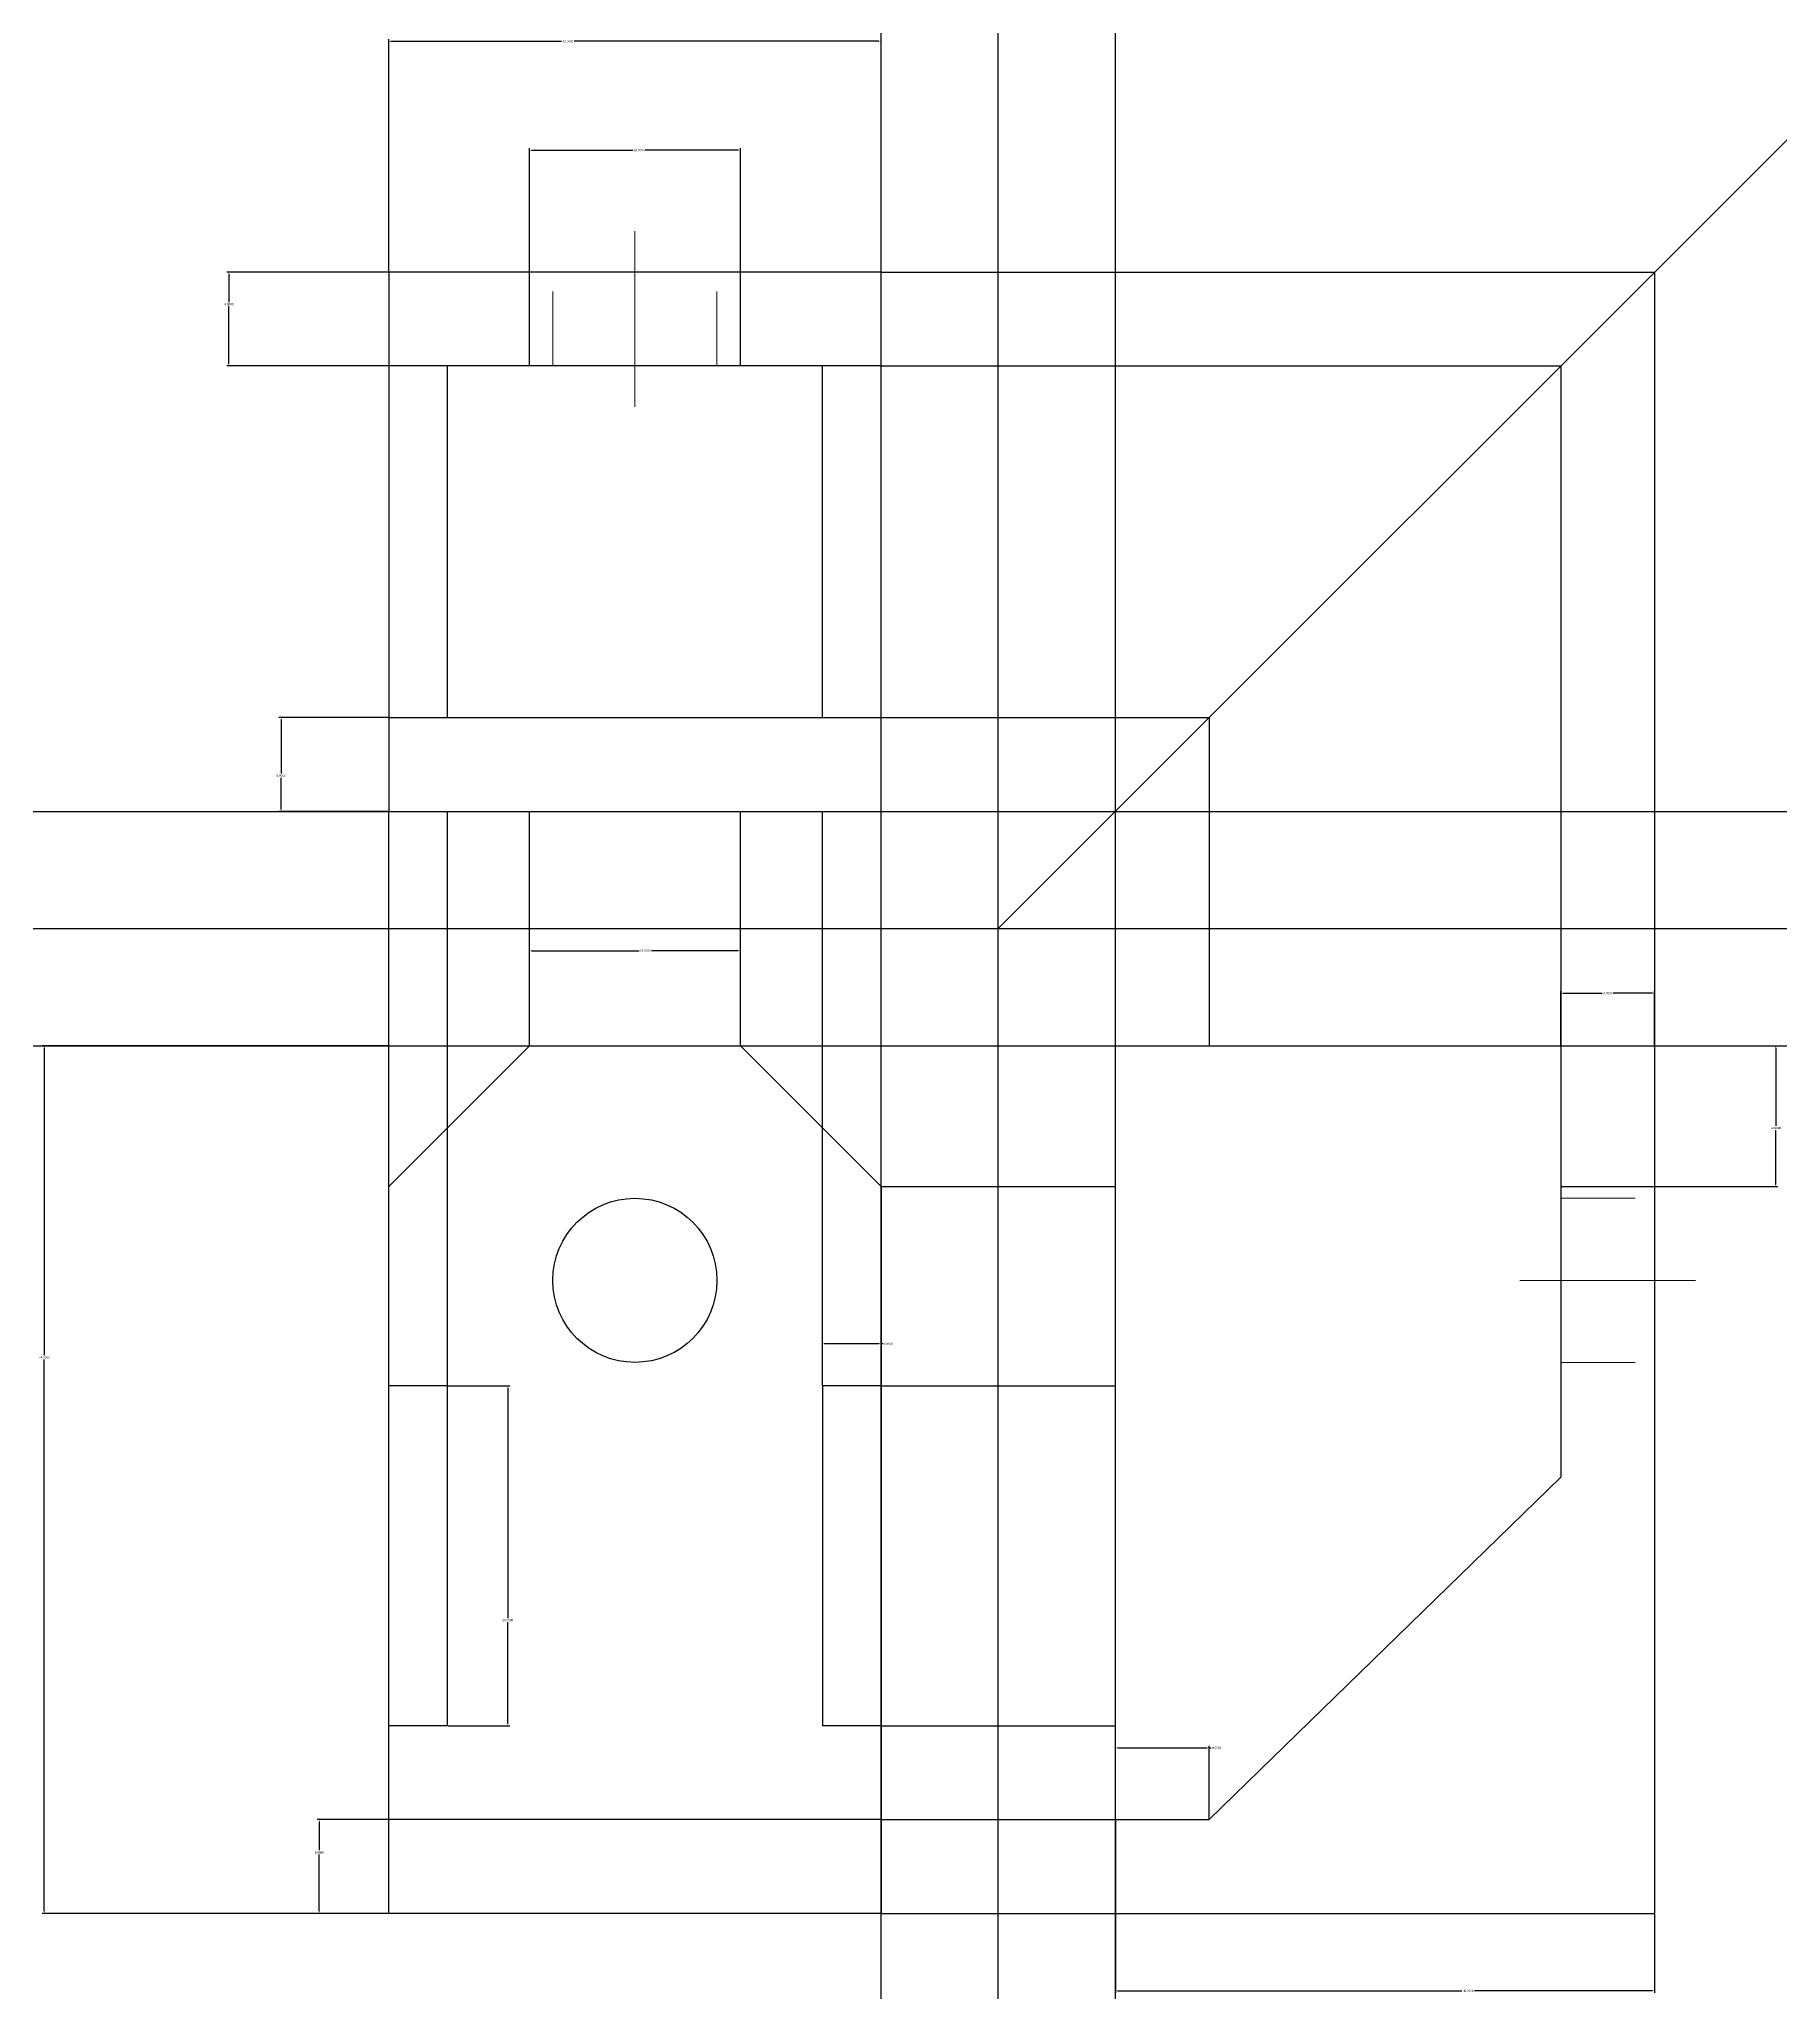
# Model space of a CAD drawing. Header units: millimetres. Extents: x 1469 to 7799, y 1414 to 1806.
# Drawn here: x 5807.8 to 5956.4, y 1519.3 to 1685.9 of the extents above; entities that cross this region are included whole.
import ezdxf

# ---------------------------------------------------------------- set-up
doc = ezdxf.new("R2010")
doc.units = ezdxf.units.MM
doc.linetypes.add('CENTER2', pattern=[28.575, 19.05, -3.175, 3.175, -3.175])
doc.linetypes.add('HIDDEN', pattern=[9.525, 6.35, -3.175])
doc.layers.add('dimension', color=210, linetype='Continuous', lineweight=15)
doc.layers.add('hidden line', color=40, linetype='HIDDEN', lineweight=20)
doc.layers.add('drawing', color=7, linetype='Continuous')
doc.layers.add('porjection line', color=130, linetype='Continuous', transparency=0.8)
doc.layers.add('ref line', color=10, linetype='Continuous', transparency=0.8)
doc.styles.get("Standard").update_dxf_attribs({"font": 'arial.ttf'})
doc.dimstyles.get("Standard").update_dxf_attribs({"dimtxt": 0.18, "dimasz": 0.18, "dimexe": 0.18, "dimexo": 0.0625, "dimgap": 0.09, "dimtad": 0, "dimtih": 1, "dimtoh": 1, "dimdec": 4, "dimzin": 0, "dimdsep": 46, "dimtxsty": 'Standard', "dimcen": 0.09, "dimadec": 0, "dimazin": 0, "dimtfac": 1, "dimtdec": 4, "dimtofl": 0, "dimtmove": 0, "dimatfit": 3, "dimfxl": 1, "dimtolj": 1, "dimtzin": 0, "dimarcsym": 0})

# ---------------------------------------------------------------- blocks, each defined once
blk = doc.blocks.new('*U200')
at = {"layer": 'hidden line', "color": 0, "linetype": 'CENTER2', "transparency": 16777216}
blk.add_line((0, -7.5), (0, 7.5), dxfattribs=at)
blk = doc.blocks.new('*U201')
at = {"layer": 'hidden line', "color": 0, "linetype": 'CENTER2', "transparency": 16777216}
blk.add_line((-7.5, 0), (7.5, 0), dxfattribs=at)
blk = doc.blocks.new('*D333')
at = {"layer": 'Defpoints', "color": 0, "transparency": 16777216}
for p in [(5808.27, 1600.05), (5837.66, 1600.05), (5837.66, 1526.05)]:
    blk.add_point(p, dxfattribs=at)
at = {"layer": 'dimension', "color": 0, "lineweight": -2, "transparency": 16777216}
for p, q in [((5837.6, 1600.05), (5808.09, 1600.05)), ((5808.27, 1599.87), (5808.27, 1573.67)), ((5808.27, 1526.23), (5808.27, 1573.3)), ((5837.6, 1526.05), (5808.09, 1526.05))]:
    blk.add_line(p, q, dxfattribs=at)
at = {"layer": 'dimension', "color": 0, "transparency": 16777216}
for points in [[(5808.24, 1599.87), (5808.3, 1599.87), (5808.27, 1600.05)], [(5808.24, 1526.23), (5808.3, 1526.23), (5808.27, 1526.05)]]:
    blk.add_solid(points, dxfattribs=at)
at = {"layer": 'dimension', "color": 0, "transparency": 16777216, "insert": (5808.27, 1573.48), "char_height": 0.18, "attachment_point": 5}
blk.add_mtext('\\A1;74.0000', dxfattribs=at)
blk = doc.blocks.new('*D334')
at = {"layer": 'Defpoints', "color": 0, "transparency": 16777216}
for p in [(5945.66, 1604.54), (5937.66, 1600.05), (5945.66, 1600.05)]:
    blk.add_point(p, dxfattribs=at)
at = {"layer": 'dimension', "color": 0, "lineweight": -2, "transparency": 16777216}
for p, q in [((5937.66, 1600.11), (5937.66, 1604.72)), ((5937.84, 1604.54), (5941.2, 1604.54)), ((5945.48, 1604.54), (5942.13, 1604.54)), ((5945.66, 1600.11), (5945.66, 1604.72))]:
    blk.add_line(p, q, dxfattribs=at)
at = {"layer": 'dimension', "color": 0, "transparency": 16777216}
for points in [[(5937.84, 1604.57), (5937.84, 1604.51), (5937.66, 1604.54)], [(5945.48, 1604.57), (5945.48, 1604.51), (5945.66, 1604.54)]]:
    blk.add_solid(points, dxfattribs=at)
at = {"layer": 'dimension', "color": 0, "transparency": 16777216, "insert": (5941.67, 1604.54), "char_height": 0.18, "attachment_point": 5}
blk.add_mtext('\\A1;8.0000', dxfattribs=at)
blk = doc.blocks.new('*D335')
at = {"layer": 'Defpoints', "color": 0, "transparency": 16777216}
for p in [(5945.66, 1600.05), (5945.66, 1588.05), (5956, 1588.05)]:
    blk.add_point(p, dxfattribs=at)
at = {"layer": 'dimension', "color": 0, "lineweight": -2, "transparency": 16777216}
for p, q in [((5945.72, 1600.05), (5956.18, 1600.05)), ((5956, 1599.87), (5956, 1593.23)), ((5956, 1588.23), (5956, 1592.86)), ((5945.72, 1588.05), (5956.18, 1588.05))]:
    blk.add_line(p, q, dxfattribs=at)
at = {"layer": 'dimension', "color": 0, "transparency": 16777216}
for points in [[(5955.97, 1599.87), (5956.03, 1599.87), (5956, 1600.05)], [(5955.97, 1588.23), (5956.03, 1588.23), (5956, 1588.05)]]:
    blk.add_solid(points, dxfattribs=at)
at = {"layer": 'dimension', "color": 0, "transparency": 16777216, "insert": (5956, 1593.04), "char_height": 0.18, "attachment_point": 5}
blk.add_mtext('\\A1;12.0000', dxfattribs=at)
blk = doc.blocks.new('*D336')
at = {"layer": 'Defpoints', "color": 0, "transparency": 16777216}
for p in [(5899.66, 1526.05), (5945.66, 1526.05), (5945.66, 1519.44)]:
    blk.add_point(p, dxfattribs=at)
at = {"layer": 'dimension', "color": 0, "lineweight": -2, "transparency": 16777216}
for p, q in [((5899.66, 1525.98), (5899.66, 1519.26)), ((5945.66, 1525.98), (5945.66, 1519.26)), ((5899.84, 1519.44), (5929.22, 1519.44)), ((5945.48, 1519.44), (5930.3, 1519.44))]:
    blk.add_line(p, q, dxfattribs=at)
at = {"layer": 'dimension', "color": 0, "transparency": 16777216}
for points in [[(5899.84, 1519.47), (5899.84, 1519.41), (5899.66, 1519.44)], [(5945.48, 1519.47), (5945.48, 1519.41), (5945.66, 1519.44)]]:
    blk.add_solid(points, dxfattribs=at)
at = {"layer": 'dimension', "color": 0, "transparency": 16777216, "insert": (5929.76, 1519.44), "char_height": 0.18, "attachment_point": 5}
blk.add_mtext('\\A1;46.0000', dxfattribs=at)
blk = doc.blocks.new('*D337')
at = {"layer": 'Defpoints', "color": 0, "transparency": 16777216}
for p in [(5907.66, 1540.17), (5899.66, 1534.05), (5907.66, 1534.05)]:
    blk.add_point(p, dxfattribs=at)
at = {"layer": 'dimension', "color": 0, "lineweight": -2, "transparency": 16777216}
for p, q in [((5899.66, 1534.11), (5899.66, 1540.35)), ((5899.84, 1540.17), (5907.48, 1540.17)), ((5907.66, 1534.11), (5907.66, 1540.35)), ((5907.66, 1540.17), (5907.84, 1540.17))]:
    blk.add_line(p, q, dxfattribs=at)
at = {"layer": 'dimension', "color": 0, "transparency": 16777216}
for points in [[(5899.84, 1540.2), (5899.84, 1540.14), (5899.66, 1540.17)], [(5907.48, 1540.2), (5907.48, 1540.14), (5907.66, 1540.17)]]:
    blk.add_solid(points, dxfattribs=at)
at = {"layer": 'dimension', "color": 0, "transparency": 16777216, "insert": (5908.3, 1540.17), "char_height": 0.18, "attachment_point": 5}
blk.add_mtext('\\A1;8.0000', dxfattribs=at)
blk = doc.blocks.new('*D338')
at = {"layer": 'Defpoints', "color": 0, "transparency": 16777216}
for p in [(5879.66, 1574.65), (5874.66, 1571.05), (5879.66, 1571.05)]:
    blk.add_point(p, dxfattribs=at)
at = {"layer": 'dimension', "color": 0, "lineweight": -2, "transparency": 16777216}
for p, q in [((5874.66, 1571.11), (5874.66, 1574.83)), ((5874.84, 1574.65), (5879.48, 1574.65)), ((5879.66, 1571.11), (5879.66, 1574.83)), ((5879.66, 1574.65), (5879.84, 1574.65))]:
    blk.add_line(p, q, dxfattribs=at)
at = {"layer": 'dimension', "color": 0, "transparency": 16777216}
for points in [[(5874.84, 1574.68), (5874.84, 1574.62), (5874.66, 1574.65)], [(5879.48, 1574.68), (5879.48, 1574.62), (5879.66, 1574.65)]]:
    blk.add_solid(points, dxfattribs=at)
at = {"layer": 'dimension', "color": 0, "transparency": 16777216, "insert": (5880.3, 1574.65), "char_height": 0.18, "attachment_point": 5}
blk.add_mtext('\\A1;5.0000', dxfattribs=at)
blk = doc.blocks.new('*D339')
at = {"layer": 'Defpoints', "color": 0, "transparency": 16777216}
for p in [(5842.66, 1571.05), (5842.66, 1542.05), (5847.82, 1542.05)]:
    blk.add_point(p, dxfattribs=at)
at = {"layer": 'dimension', "color": 0, "lineweight": -2, "transparency": 16777216}
for p, q in [((5842.72, 1571.05), (5848, 1571.05)), ((5847.82, 1570.87), (5847.82, 1551.24)), ((5847.82, 1542.23), (5847.82, 1550.88)), ((5842.72, 1542.05), (5848, 1542.05))]:
    blk.add_line(p, q, dxfattribs=at)
at = {"layer": 'dimension', "color": 0, "transparency": 16777216}
for points in [[(5847.79, 1570.87), (5847.85, 1570.87), (5847.82, 1571.05)], [(5847.79, 1542.23), (5847.85, 1542.23), (5847.82, 1542.05)]]:
    blk.add_solid(points, dxfattribs=at)
at = {"layer": 'dimension', "color": 0, "transparency": 16777216, "insert": (5847.82, 1551.06), "char_height": 0.18, "attachment_point": 5}
blk.add_mtext('\\A1;29.0000', dxfattribs=at)
blk = doc.blocks.new('*D340')
at = {"layer": 'Defpoints', "color": 0, "transparency": 16777216}
for p in [(5867.66, 1608.16), (5849.66, 1600.05), (5867.66, 1600.05)]:
    blk.add_point(p, dxfattribs=at)
at = {"layer": 'dimension', "color": 0, "lineweight": -2, "transparency": 16777216}
for p, q in [((5849.66, 1600.11), (5849.66, 1608.34)), ((5867.66, 1600.11), (5867.66, 1608.34)), ((5849.84, 1608.16), (5859.03, 1608.16)), ((5867.48, 1608.16), (5860.08, 1608.16))]:
    blk.add_line(p, q, dxfattribs=at)
at = {"layer": 'dimension', "color": 0, "transparency": 16777216}
for points in [[(5849.84, 1608.19), (5849.84, 1608.13), (5849.66, 1608.16)], [(5867.48, 1608.19), (5867.48, 1608.13), (5867.66, 1608.16)]]:
    blk.add_solid(points, dxfattribs=at)
at = {"layer": 'dimension', "color": 0, "transparency": 16777216, "insert": (5859.55, 1608.16), "char_height": 0.18, "attachment_point": 5}
blk.add_mtext('\\A1;18.0000', dxfattribs=at)
blk = doc.blocks.new('*D341')
at = {"layer": 'Defpoints', "color": 0, "transparency": 16777216}
for p in [(5837.66, 1534.05), (5831.73, 1526.05), (5837.66, 1526.05)]:
    blk.add_point(p, dxfattribs=at)
at = {"layer": 'dimension', "color": 0, "lineweight": -2, "transparency": 16777216}
for p, q in [((5837.6, 1534.05), (5831.55, 1534.05)), ((5831.73, 1533.87), (5831.73, 1531.43)), ((5831.73, 1526.23), (5831.73, 1531.06)), ((5837.6, 1526.05), (5831.55, 1526.05))]:
    blk.add_line(p, q, dxfattribs=at)
at = {"layer": 'dimension', "color": 0, "transparency": 16777216}
for points in [[(5831.7, 1533.87), (5831.76, 1533.87), (5831.73, 1534.05)], [(5831.7, 1526.23), (5831.76, 1526.23), (5831.73, 1526.05)]]:
    blk.add_solid(points, dxfattribs=at)
at = {"layer": 'dimension', "color": 0, "transparency": 16777216, "insert": (5831.73, 1531.24), "char_height": 0.18, "attachment_point": 5}
blk.add_mtext('\\A1;8.0000', dxfattribs=at)
blk = doc.blocks.new('*D342')
at = {"layer": 'Defpoints', "color": 0, "transparency": 16777216}
for p in [(5879.66, 1685.74), (5837.66, 1666.05), (5879.66, 1666.05)]:
    blk.add_point(p, dxfattribs=at)
at = {"layer": 'dimension', "color": 0, "lineweight": -2, "transparency": 16777216}
for p, q in [((5837.66, 1666.11), (5837.66, 1685.92)), ((5837.84, 1685.74), (5852.41, 1685.74)), ((5879.48, 1685.74), (5853.48, 1685.74)), ((5879.66, 1666.11), (5879.66, 1685.92))]:
    blk.add_line(p, q, dxfattribs=at)
at = {"layer": 'dimension', "color": 0, "transparency": 16777216}
for points in [[(5837.84, 1685.77), (5837.84, 1685.71), (5837.66, 1685.74)], [(5879.48, 1685.77), (5879.48, 1685.71), (5879.66, 1685.74)]]:
    blk.add_solid(points, dxfattribs=at)
at = {"layer": 'dimension', "color": 0, "transparency": 16777216, "insert": (5852.95, 1685.74), "char_height": 0.18, "attachment_point": 5}
blk.add_mtext('\\A1;42.0000', dxfattribs=at)
blk = doc.blocks.new('*D343')
at = {"layer": 'Defpoints', "color": 0, "transparency": 16777216}
for p in [(5867.66, 1676.45), (5849.66, 1666.05), (5867.66, 1666.05)]:
    blk.add_point(p, dxfattribs=at)
at = {"layer": 'dimension', "color": 0, "lineweight": -2, "transparency": 16777216}
for p, q in [((5849.66, 1666.11), (5849.66, 1676.63)), ((5867.66, 1666.11), (5867.66, 1676.63)), ((5849.84, 1676.45), (5858.49, 1676.45)), ((5867.48, 1676.45), (5859.54, 1676.45))]:
    blk.add_line(p, q, dxfattribs=at)
at = {"layer": 'dimension', "color": 0, "transparency": 16777216}
for points in [[(5849.84, 1676.48), (5849.84, 1676.42), (5849.66, 1676.45)], [(5867.48, 1676.48), (5867.48, 1676.42), (5867.66, 1676.45)]]:
    blk.add_solid(points, dxfattribs=at)
at = {"layer": 'dimension', "color": 0, "transparency": 16777216, "insert": (5859.01, 1676.45), "char_height": 0.18, "attachment_point": 5}
blk.add_mtext('\\A1;18.0000', dxfattribs=at)
blk = doc.blocks.new('*D344')
at = {"layer": 'Defpoints', "color": 0, "transparency": 16777216}
for p in [(5837.66, 1666.05), (5824.02, 1658.05), (5837.66, 1658.05)]:
    blk.add_point(p, dxfattribs=at)
at = {"layer": 'dimension', "color": 0, "lineweight": -2, "transparency": 16777216}
for p, q in [((5837.6, 1666.05), (5823.84, 1666.05)), ((5824.02, 1665.87), (5824.02, 1663.49)), ((5824.02, 1658.23), (5824.02, 1663.13)), ((5837.6, 1658.05), (5823.84, 1658.05))]:
    blk.add_line(p, q, dxfattribs=at)
at = {"layer": 'dimension', "color": 0, "transparency": 16777216}
for points in [[(5823.99, 1665.87), (5824.05, 1665.87), (5824.02, 1666.05)], [(5823.99, 1658.23), (5824.05, 1658.23), (5824.02, 1658.05)]]:
    blk.add_solid(points, dxfattribs=at)
at = {"layer": 'dimension', "color": 0, "transparency": 16777216, "insert": (5824.02, 1663.31), "char_height": 0.18, "attachment_point": 5}
blk.add_mtext('\\A1;8.0000', dxfattribs=at)
blk = doc.blocks.new('*D345')
at = {"layer": 'Defpoints', "color": 0, "transparency": 16777216}
for p in [(5837.66, 1628.05), (5828.47, 1620.05), (5837.66, 1620.05)]:
    blk.add_point(p, dxfattribs=at)
at = {"layer": 'dimension', "color": 0, "lineweight": -2, "transparency": 16777216}
for p, q in [((5837.6, 1628.05), (5828.29, 1628.05)), ((5828.47, 1627.87), (5828.47, 1623.28)), ((5828.47, 1620.23), (5828.47, 1622.91)), ((5837.6, 1620.05), (5828.29, 1620.05))]:
    blk.add_line(p, q, dxfattribs=at)
at = {"layer": 'dimension', "color": 0, "transparency": 16777216}
for points in [[(5828.44, 1627.87), (5828.5, 1627.87), (5828.47, 1628.05)], [(5828.44, 1620.23), (5828.5, 1620.23), (5828.47, 1620.05)]]:
    blk.add_solid(points, dxfattribs=at)
at = {"layer": 'dimension', "color": 0, "transparency": 16777216, "insert": (5828.47, 1623.1), "char_height": 0.18, "attachment_point": 5}
blk.add_mtext('\\A1;8.0000', dxfattribs=at)

msp = doc.modelspace()

# ---------------------------------------------------------------- linework, layer by layer
at = {"layer": 'drawing'}
for p, q in [((5879.66114, 1666.04556), (5837.66114, 1666.04556)), ((5837.66114, 1666.04556), (5837.66114, 1620.04556)), ((5849.66114, 1658.04556), (5849.66114, 1666.04556)), ((5867.66114, 1658.04556), (5867.66114, 1666.04556)), ((5879.66114, 1620.04556), (5879.66114, 1666.04556)), ((5879.66114, 1658.04556), (5837.66114, 1658.04556)), ((5842.66114, 1628.04556), (5842.66114, 1658.04556)), ((5874.66114, 1628.04556), (5874.66114, 1658.04556)), ((5837.66114, 1628.04556), (5879.66114, 1628.04556)), ((5837.66114, 1620.04556), (5879.66114, 1620.04556)), ((5837.66114, 1588.04556), (5849.66114, 1600.04556)), ((5849.66114, 1600.04556), (5867.66114, 1600.04556)), ((5879.66114, 1588.04556), (5867.66114, 1600.04556)), ((5937.66114, 1600.04556), (5937.66114, 1563.25609)), ((5937.66114, 1600.04556), (5945.66114, 1600.04556)), ((5945.66114, 1600.04556), (5945.66114, 1526.04556)), ((5837.66114, 1526.04556), (5837.66114, 1588.04556)), ((5879.66114, 1588.04556), (5879.66114, 1526.04556)), ((5937.66114, 1588.04556), (5945.66114, 1588.04556)), ((5842.66114, 1571.04556), (5837.66114, 1571.04556)), ((5842.66114, 1542.04556), (5842.66114, 1571.04556)), ((5874.66114, 1571.04556), (5874.66114, 1542.04556)), ((5879.66114, 1571.04556), (5874.66114, 1571.04556)), ((5937.66114, 1563.25609), (5907.66114, 1534.04556)), ((5842.66114, 1542.04556), (5837.66114, 1542.04556)), ((5879.66114, 1542.04556), (5874.66114, 1542.04556)), ((5879.66114, 1534.04556), (5837.66114, 1534.04556)), ((5899.66114, 1534.04556), (5907.66114, 1534.04556)), ((5899.66114, 1534.04556), (5899.66114, 1526.04556)), ((5879.66114, 1526.04556), (5837.66114, 1526.04556)), ((5899.66114, 1526.04556), (5945.66114, 1526.04556))]:
    msp.add_line(p, q, dxfattribs=at)
msp.add_circle((5858.66114, 1580.04556), 7, dxfattribs=at)
at = {"layer": 'hidden line'}
for p, q in [((5851.66114, 1658.04556), (5851.66114, 1666.04556)), ((5865.66114, 1658.04556), (5865.66114, 1666.04556)), ((5937.66114, 1587.04556), (5945.66114, 1587.04556)), ((5937.66114, 1573.04556), (5945.66114, 1573.04556))]:
    msp.add_line(p, q, dxfattribs=at)
at = {"layer": 'porjection line'}
for p, direction in [((5879.66114, 1610.04556), (0, 1)), ((5889.66114, 1610.04556), (0, 1)), ((5899.66114, 1610.04556), (0, 1)), ((1567.67266, 1620.04556), (1, 0)), ((1567.67266, 1610.04556), (1, 0)), ((1567.67266, 1600.04556), (1, 0))]:
    msp.add_xline(p, direction, dxfattribs=at)
msp.add_ray((5889.66114, 1610.04556), (0.707106781, 0.707106781), dxfattribs=at)
at = {"layer": 'ref line'}
for p, q in [((5879.66114, 1666.04556), (5945.66114, 1666.04556)), ((5945.66114, 1666.04556), (5945.66114, 1600.04556)), ((5879.66114, 1658.04556), (5937.66114, 1658.04556)), ((5937.66114, 1658.04556), (5937.66114, 1600.04556)), ((5879.66114, 1628.04556), (5907.66114, 1628.04556)), ((5907.66114, 1628.04556), (5907.66114, 1600.04556)), ((5837.66114, 1588.04556), (5837.66114, 1620.04556)), ((5842.66114, 1571.04556), (5842.66114, 1620.04556)), ((5849.66114, 1600.04556), (5849.66114, 1620.04556)), ((5867.66114, 1600.04556), (5867.66114, 1620.04556)), ((5874.66114, 1571.04556), (5874.66114, 1620.04556)), ((5879.66114, 1588.04556), (5899.66114, 1588.04556)), ((5879.66114, 1571.04556), (5899.66114, 1571.04556)), ((5879.66114, 1542.04556), (5899.66114, 1542.04556)), ((5879.66114, 1534.04556), (5899.66114, 1534.04556)), ((5879.66114, 1526.04556), (5899.66114, 1526.04556))]:
    msp.add_line(p, q, dxfattribs=at)

# ---------------------------------------------------------------- block references
at = {"layer": 'hidden line', "linetype": 'CENTER2'}
for name, p in [('*U200', (5858.66114, 1662.04556)), ('*U201', (5941.66114, 1580.04556))]:
    msp.add_blockref(name, p, dxfattribs=at)

# ---------------------------------------------------------------- dimensions: what is measured, and where the dimension line sits
at = {"layer": 'dimension'}
for base, p1, p2, picture, middle in [((5879.66114, 1685.74353), (5837.66114, 1666.04556), (5879.66114, 1666.04556), '*D342', (5852.94723, 1685.74353)), ((5867.66114, 1676.4475), (5849.66114, 1666.04556), (5867.66114, 1666.04556), '*D343', (5859.01488, 1676.4475)), ((5867.66114, 1608.15561), (5849.66114, 1600.04556), (5867.66114, 1600.04556), '*D340', (5859.55109, 1608.15561)), ((5945.66114, 1604.53858), (5937.66114, 1600.04556), (5945.66114, 1600.04556), '*D334', (5941.66643, 1604.53858)), ((5879.66114, 1574.65107), (5874.66114, 1571.04556), (5879.66114, 1571.04556), '*D338', (5880.30446, 1574.65107)), ((5907.66114, 1540.16902), (5899.66114, 1534.04556), (5907.66114, 1534.04556), '*D337', (5908.30459, 1540.16902)), ((5945.66114, 1519.44252), (5899.66114, 1526.04556), (5945.66114, 1526.04556), '*D336', (5929.75925, 1519.44252))]:
    dim = msp.add_linear_dim(base=base, p1=p1, p2=p2, dimstyle='Standard', dxfattribs=at)
    dim.commit()
    dim.dimension.update_dxf_attribs({"geometry": picture, "text_midpoint": middle, "dimtype": 160})
for base, p1, p2, picture, middle in [((5824.02474, 1658.04556), (5837.66114, 1666.04556), (5837.66114, 1658.04556), '*D344', (5824.02474, 1663.3118)), ((5828.47435, 1620.04556), (5837.66114, 1628.04556), (5837.66114, 1620.04556), '*D345', (5828.47435, 1623.09636)), ((5808.26569, 1600.04556), (5837.66114, 1526.04556), (5837.66114, 1600.04556), '*D333', (5808.26569, 1573.48456)), ((5955.9954, 1588.04556), (5945.66114, 1600.04556), (5945.66114, 1588.04556), '*D335', (5955.9954, 1593.04456)), ((5847.81635, 1542.04556), (5842.66114, 1571.04556), (5842.66114, 1542.04556), '*D339', (5847.81635, 1551.05809)), ((5831.72739, 1526.04556), (5837.66114, 1534.04556), (5837.66114, 1526.04556), '*D341', (5831.72739, 1531.24467))]:
    dim = msp.add_linear_dim(base=base, p1=p1, p2=p2, angle=90, dimstyle='Standard', dxfattribs=at)
    dim.commit()
    dim.dimension.update_dxf_attribs({"geometry": picture, "text_midpoint": middle, "dimtype": 160})

doc.saveas('drawing.dxf')
